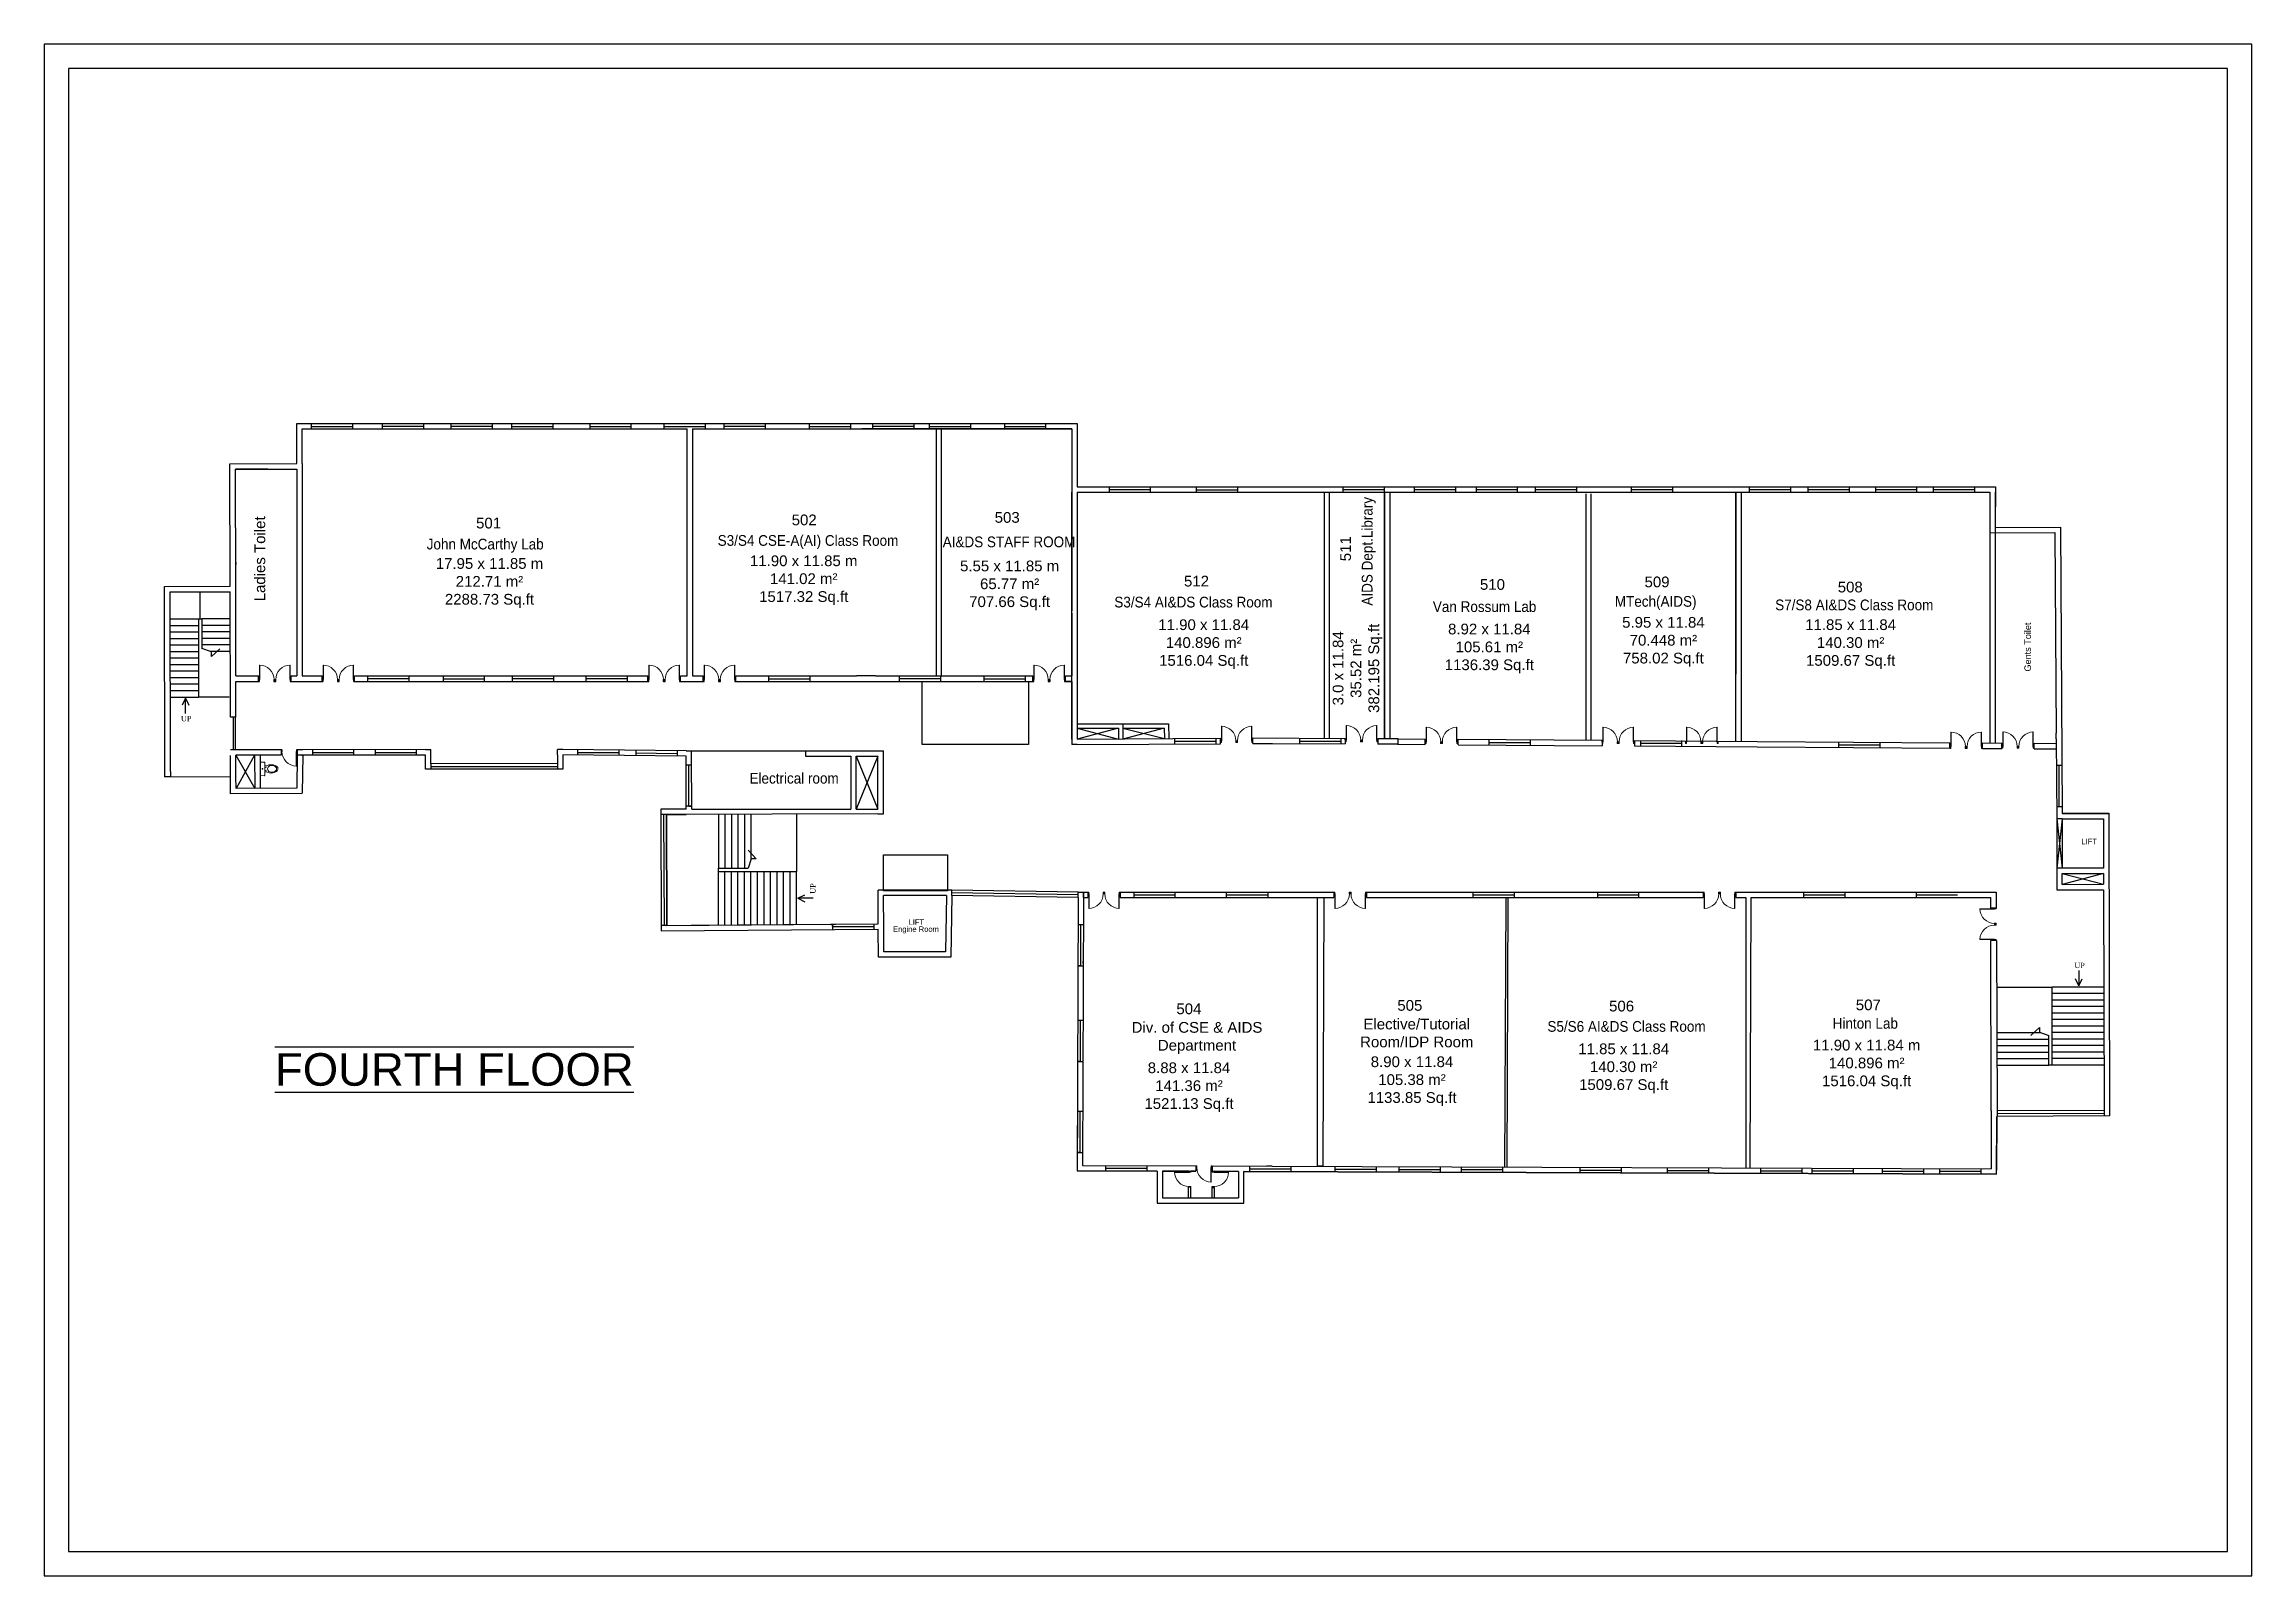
# Model space of a CAD drawing. Header units: metres. Extents: x 25 to 122, y -74 to 416.
# Drawn here: x 25.4 to 121.7, y 84.9 to 151.7 of the extents above; entities that cross this region are included whole.
import ezdxf

# ---------------------------------------------------------------- set-up
doc = ezdxf.new("R2010")
doc.units = ezdxf.units.M
doc.header["$MEASUREMENT"] = 0
doc.linetypes.add('HIDDEN', pattern=[0.375, 0.25, -0.125])
doc.layers.add('DOOR', color=10, linetype='Continuous', lineweight=15)
doc.styles.add('1MM', font='arial.ttf', dxfattribs={"height": 1000})
doc.styles.add('DUTCH', font='dutch.ttf')
doc.styles.add('ROMANT', font='arial.ttf', dxfattribs={"height": 2.5})

msp = doc.modelspace()

# ---------------------------------------------------------------- texts
at = {"linetype": 'Continuous', "ltscale": 0.1, "style": 'ROMANT', "width": 0.9}
msp.add_text('AIDS Dept.Library', height=0.46823, rotation=90, dxfattribs=at).set_placement((83.322, 127.231, 71.283))
for s, height, p in [('John McCarthy Lab', 0.46823, (42.05, 129.683, 48.656)), ('S3/S4 CSE-A(AI) Class Room', 0.46823, (54.746, 129.841, 48.656)), ('AI&DS STAFF ROOM', 0.46823, (64.566, 129.78, 38.925)), ('S3/S4 AI&DS Class Room', 0.46823, (72.055, 127.15, 48.081)), ('Van Rossum Lab', 0.46823, (85.954, 126.952, 72.641)), ('MTech(AIDS)', 0.46823, (93.894, 127.181, 72.641)), ('S7/S8 AI&DS Class Room', 0.46823, (100.891, 127.028, 48.656)), ('Electrical room', 0.46823, (56.135, 119.46)), ('S5/S6 AI&DS Class Room', 0.46823, (90.953, 108.626, 72.641)), ('Hinton Lab', 0.4682, (103.401, 108.76, 23.984))]:
    msp.add_text(s, height=height, dxfattribs=at).set_placement(p)
at = {"style": 'DUTCH', "width": 0.9}
for p in [(31.327, 122.18), (113.947, 111.406)]:
    msp.add_text('UP', height=0.2367, dxfattribs=at).set_placement(p)
msp.add_text('UP', height=0.2367, rotation=90, dxfattribs=at).set_placement((59.017, 114.651))
at = {"linetype": 'Continuous', "ltscale": 0.1, "attachment_point": 1, "rotation": 90, "style": 'ROMANT'}
for s, width, gutter_width, heights, insert, char_height in [('Ladies Toilet', 390.63284, 9.469, [-0.476], (34.533, 127.419, 0.079), 0.46823), ('511', 3.90614, 12.5, [-0.478], (81.911, 129.168), 0.4682), ('\\pxqc;{\\C0;3.0 x 11.84\\P35.52 m²\\P382.195 Sq.ft}', 6.29239, 2.341, [-2.171], (81.582, 121.347), 0.46823)]:
    msp.add_mtext_dynamic_manual_height_columns(s, width=width, gutter_width=gutter_width, heights=heights, dxfattribs=dict(at, insert=insert, char_height=char_height))
at = {"linetype": 'Continuous', "ltscale": 0.1, "attachment_point": 1, "style": 'ROMANT'}
for s, width, gutter_width, heights, insert, char_height in [('501', 3.90614, 12.5, [-0.478], (44.204, 131.068), 0.4682), ('502', 3.90614, 12.5, [-0.478], (57.976, 131.207), 0.4682), ('503', 3.90614, 12.5, [-0.478], (66.835, 131.315, 24.672), 0.4682), ('\\pxqc;{\\C0;17.95 x 11.85 m\\P212.71 m²\\P2288.73 Sq.ft}', 6.29239, 2.341, [-2.171], (41.643, 129.304), 0.46823), ('\\pxqc;{\\C0;11.90 x 11.85 m\\P141.02 m²\\P1517.32 Sq.ft}', 6.29239, 2.341, [-2.171], (55.355, 129.422), 0.46823), ('\\pxqc;{\\C0;5.55 x 11.85 m\\P65.77 m²\\P707.66 Sq.ft}', 6.29239, 2.341, [-2.171], (64.339, 129.198), 0.46823), ('512', 3.90614, 12.5, [-0.478], (75.094, 128.534), 0.4682), ('510', 3.90614, 12.5, [-0.478], (88.009, 128.389), 0.4682), ('509', 3.90614, 12.5, [-0.478], (95.191, 128.5, 24.615), 0.4682), ('508', 3.90614, 12.5, [-0.478], (103.622, 128.276), 0.4682), ('\\pxqc;{\\C0;11.90 x 11.84\\P140.896 m²\\P1516.04 Sq.ft}', 6.29239, 2.341, [-2.171], (72.809, 126.633), 0.46823), ('\\pxqc;{\\C0;8.92 x 11.84\\P105.61 m²\\P1136.39 Sq.ft}', 6.29239, 2.341, [-2.171], (85.271, 126.443), 0.46823), ('\\pxqc;{\\C0;5.95 x 11.84\\P70.448 m²\\P758.02 Sq.ft}', 6.29239, 2.341, [-2.171], (92.867, 126.735, 24.618), 0.46823), ('\\pxqc;{\\C0;11.85 x 11.84\\P140.30 m²\\P1509.67 Sq.ft}', 6.29239, 2.341, [-2.171], (101.037, 126.633), 0.46823), ('\\pxqc;LIFT ', 1.59633, 11.837, [-0.237], (113.794, 117.051), 0.23673), ('\\pxqc;Engine Room ', 2.21709, 11.837, [-0.306], (62.291, 113.225), 0.23673), ('\\pxqc;LIFT ', 1.59633, 11.837, [-0.237], (62.617, 113.533), 0.23673), ('504', 3.90614, 12.5, [-0.478], (74.763, 109.862), 0.4682), ('505', 3.90614, 12.5, [-0.478], (84.404, 110.012), 0.4682), ('506', 3.90614, 12.5, [-0.478], (93.644, 109.982), 0.4682), ('507', 3.90614, 12.5, [-0.478], (104.41, 110.035), 0.4682), ('\\pxqc;Div. of CSE & AIDS Department', 6.29239, 2.341, [-1.387], (72.516, 109.052), 0.46823), ('\\pxqc;{\\C0;Elective/Tutorial Room/IDP Room}', 6.29239, 2.341, [-1.273], (82.105, 109.198), 0.46823), ('{\\L\\OFOURTH FLOOR}', 30.38024, 11.837, [-1.989], (35.43, 107.691), 1.42038), ('\\pxqc;{\\C0;11.85 x 11.84\\P140.30 m²\\P1509.67 Sq.ft}', 6.29239, 2.341, [-2.171], (91.135, 108.116), 0.46823), ('\\pxqc;{\\C0;11.90 x 11.84 m\\P140.896 m²\\P1516.04 Sq.ft}', 6.29239, 2.341, [-2.171], (101.735, 108.278), 0.46823), ('\\pxqc;{\\C0;8.88 x 11.84\\P141.36 m²\\P1521.13 Sq.ft}', 6.29239, 2.341, [-2.171], (72.167, 107.288), 0.46823), ('\\pxqc;{\\C0;8.90 x 11.84\\P105.38 m²\\P1133.85 Sq.ft}', 6.29239, 2.341, [-2.171], (81.897, 107.551), 0.46823)]:
    msp.add_mtext_dynamic_manual_height_columns(s, width=width, gutter_width=gutter_width, heights=heights, dxfattribs=dict(at, insert=insert, char_height=char_height))
at = {"insert": (111.767, 124.353, 0.079), "char_height": 0.28408, "attachment_point": 1, "rotation": 90, "style": '1MM'}
msp.add_mtext_dynamic_manual_height_columns('Gents Toilet', width=390.63284, gutter_width=9.469, heights=[-0.294], dxfattribs=at)

# ---------------------------------------------------------------- blocks, each defined once
blk = doc.blocks.new('A$C764D24B9')
at = {"layer": 'DOOR'}
for points in [[(0, 0), (0.06, 0), (0.06, 0.11), (0, 0.11)], [(0.06, 0.11), (0.08, 0.11), (0.08, 1), (0.06, 1)], [(0.94, 0), (1, 0), (1, 0.11), (0.94, 0.11)]]:
    blk.add_lwpolyline(points, close=True, dxfattribs=at)
blk.add_arc((0.06, 0.11), 0.889, 0, 90, dxfattribs=at)
blk = doc.blocks.new('WC1')
at = {"layer": 'DOOR'}
for p, q in [((-29.3, -7.5), (-29.8, -22.7)), ((24.3, -5), (-26.8, -5))]:
    blk.add_line(p, q, dxfattribs=at)
for points in [[(26.8, -7.5), (27.3, -22.7, -0.423393), (24.7, -25.4), (-27.3, -25.4, -0.423393), (-29.8, -22.7), (-29.3, -7.5, -0.405093), (-26.8, -5), (24.3, -5, -0.405093), (26.8, -7.5, -0.407682)], [(11.5, -25.4), (11.5, -33, -0.265683), (10, -73.3, -0.649464), (-14.1, -70.9, -0.243179), (-14, -33), (-14, -25.4), (11.5, -25.4)], [(12.6, -52, 1.119632), (-15.2, -52, 17.71796)]]:
    blk.add_lwpolyline(points, format="xyb", dxfattribs=at)
blk.add_lwpolyline([(-14, -25.4), (-14, -33)], dxfattribs=at)
for centre, radius in [((-7.6, -29.2), 0.636), ((-1.3, -15.2), 1.91), ((5.1, -29.2), 0.636)]:
    blk.add_circle(centre, radius, dxfattribs=at)
blk.add_arc((-26.8, -7.5), 2.54, 90, 178.21009, dxfattribs=at)
blk.add_ellipse((-1.3, -52), major_axis=(0, -22.4), ratio=0.622298, start_param=4.712389, end_param=7.853982, dxfattribs=at)

# ---------------------------------------------------------------- linework, layer by layer
at = {"linetype": 'Continuous', "ltscale": 0.1}
for p, q in [((36.377, 135.179), (70.438, 135.179)), ((36.381, 133.429), (36.377, 135.179)), ((36.377, 134.942), (36.378, 134.942)), ((36.614, 135.179), (36.614, 135.179)), ((36.615, 134.942), (53.408, 134.942)), ((36.618, 133.43), (36.615, 134.942)), ((37.014, 135.176), (37.014, 134.939)), ((37.014, 135.057), (38.813, 135.057)), ((38.813, 135.176), (38.813, 134.939)), ((40.106, 135.186), (40.106, 134.949)), ((40.106, 135.067), (41.905, 135.067)), ((41.905, 135.186), (41.905, 134.949)), ((43.107, 135.178), (43.107, 134.942)), ((43.107, 135.06), (44.907, 135.06)), ((44.907, 135.178), (44.907, 134.942)), ((45.757, 135.174), (45.757, 134.937)), ((45.757, 135.056), (47.556, 135.056)), ((47.556, 135.174), (47.556, 134.937)), ((49.163, 135.166), (49.163, 134.929)), ((49.163, 135.047), (50.962, 135.047)), ((50.962, 135.166), (50.962, 134.929)), ((52.398, 135.17), (52.398, 134.933)), ((52.398, 135.051), (54.198, 135.051)), ((53.41, 124.16, 49.344), (53.408, 134.942)), ((53.645, 134.942), (53.645, 124.16, 49.344)), ((53.645, 134.942), (61.923, 134.942, 0)), ((54.198, 135.17), (54.198, 134.933)), ((55.014, 135.188), (55.014, 134.951)), ((55.014, 135.069), (56.814, 135.069)), ((56.814, 135.188), (56.814, 134.951)), ((58.744, 135.17), (58.744, 134.933)), ((58.744, 135.051), (60.543, 135.051)), ((60.543, 135.17), (60.543, 134.933)), ((70.201, 134.942, 0), (61.044, 134.942, 0)), ((61.505, 135.183), (61.505, 134.946)), ((61.505, 135.064), (63.304, 135.064)), ((61.923, 134.942, 0), (62.16, 134.942, 0)), ((62.16, 134.942, 0), (70.201, 134.942, 0)), ((63.304, 135.183), (63.304, 134.946)), ((63.974, 135.173), (63.974, 134.937)), ((63.974, 135.055), (65.773, 135.055)), ((64.274, 134.942, 0), (64.274, 124.16, 49.344)), ((64.51, 124.16, 49.344), (64.51, 134.942, 0)), ((65.773, 135.173), (65.773, 134.937)), ((67.258, 135.165), (67.258, 134.928)), ((67.258, 135.046), (69.057, 135.046)), ((69.057, 135.165), (69.057, 134.928)), ((70.201, 134.943), (70.201, 132.421)), ((70.201, 134.943), (70.201, 127, 36.344)), ((70.438, 135.179), (70.438, 132.421)), ((33.466, 133.423), (36.381, 133.429)), ((33.477, 128.074), (33.466, 133.423)), ((33.703, 133.187), (36.382, 133.193)), ((33.714, 128.074), (33.703, 133.187)), ((35.111, 133.187), (33.703, 133.187)), ((35.111, 133.187), (33.703, 133.187)), ((36.381, 133.193, 1.229), (36.381, 124.16, 48.115)), ((36.618, 133.429), (36.618, 124.16, 48.115)), ((70.201, 132.421), (70.201, 127, 31.474)), ((70.203, 121.402, 49.344), (70.201, 132.184)), ((70.438, 132.421), (110.499, 132.422)), ((70.438, 132.184), (110.262, 132.185)), ((70.438, 132.184), (70.438, 121.401, 49.344)), ((70.438, 132.184), (70.438, 121.402, 49.344)), ((71.822, 132.416), (71.822, 132.179)), ((71.822, 132.297), (73.621, 132.297)), ((73.621, 132.416), (73.621, 132.179)), ((75.623, 132.402), (75.623, 132.165)), ((75.623, 132.283), (77.422, 132.283)), ((77.422, 132.402), (77.422, 132.165)), ((81.208, 132.184, 0), (81.209, 121.437, 49.182)), ((81.445, 121.435, 49.189), (81.445, 132.184, 0)), ((82.032, 132.422), (82.032, 132.185)), ((82.032, 132.303), (83.831, 132.303)), ((83.831, 132.422), (83.831, 132.185)), ((83.85, 121.414, 49.285), (83.85, 132.184, 0)), ((83.85, 132.184, 0), (83.85, 121.414, 49.285)), ((84.086, 121.414, 49.285), (84.086, 132.184, 0)), ((85.144, 132.422), (85.144, 132.185)), ((85.144, 132.303), (86.943, 132.303)), ((86.943, 132.422), (86.943, 132.185)), ((87.468, 132.184), (95.746, 132.184)), ((87.84, 132.422), (87.84, 132.185)), ((87.84, 132.303), (89.639, 132.303)), ((89.639, 132.422), (89.639, 132.185)), ((90.417, 132.422), (90.417, 132.185)), ((90.417, 132.303), (92.216, 132.303)), ((92.216, 132.422), (92.216, 132.185)), ((92.63, 132.115, 0.001), (92.63, 121.357, 49.228)), ((92.867, 121.356, 49.236), (92.867, 132.115, 0)), ((92.867, 121.356, 49.236), (92.867, 132.115, 0.001)), ((94.611, 132.422), (94.611, 132.185)), ((94.611, 132.303), (96.41, 132.303)), ((96.41, 132.422), (96.41, 132.185)), ((99.173, 121.312, 20.133), (99.171, 132.185, -29.625)), ((99.171, 132.185, -29.625), (99.171, 124.243, 6.719)), ((99.408, 132.185, -29.625), (99.408, 121.31, 20.14)), ((99.758, 132.422), (99.758, 132.185)), ((99.758, 132.303), (101.557, 132.303)), ((101.557, 132.422), (101.557, 132.185)), ((102.317, 132.422), (102.317, 132.185)), ((102.317, 132.304), (104.117, 132.304)), ((104.117, 132.422), (104.117, 132.185)), ((105.264, 132.422), (105.264, 132.185)), ((105.264, 132.304), (107.063, 132.304)), ((107.063, 132.422), (107.063, 132.185)), ((107.789, 132.422), (107.789, 132.185)), ((107.789, 132.304), (109.588, 132.304)), ((109.588, 132.422), (109.588, 132.185)), ((110.262, 132.185), (110.262, 121.402, 49.344)), ((110.499, 132.185), (110.499, 132.185)), ((110.499, 121.402, 49.344), (110.499, 132.185, 0)), ((110.257, 130.416), (110.257, 121.244)), ((110.493, 130.416), (110.493, 121.242)), ((33.715, 129.115), (33.715, 129.02)), ((30.612, 128.067), (33.477, 128.074)), ((30.63, 119.759), (30.612, 128.067)), ((30.849, 127.831), (33.478, 127.837)), ((30.866, 119.996), (30.849, 127.831)), ((33.477, 128.074), (33.477, 128.074)), ((33.487, 122.358, 67.947), (33.478, 127.837, 2.814)), ((33.721, 124.16, 46.534), (33.714, 128.074)), ((70.201, 126.906, 47.969), (70.201, 127, 36.344)), ((70.201, 126.906, 32.024), (70.201, 124.16, 47.969)), ((70.201, 126.906, 36.777), (70.201, 124.16, 49.344)), ((33.721, 124.16, 49.344), (34.714, 124.16, 49.344)), ((33.721, 124.16, 46.534), (34.431, 124.16, 46.534)), ((33.721, 123.923, 49.344), (34.754, 123.923, 49.344)), ((33.726, 122.358, 75.21), (33.726, 123.923, 49.344)), ((34.714, 123.923), (34.714, 124.16, 49.344)), ((35.385, 123.923, 49.344), (35.464, 123.923, 49.344)), ((36.095, 123.923, 49.344), (37.523, 123.923, 49.344)), ((36.135, 124.16, 49.344), (36.381, 124.16, 49.344)), ((36.135, 123.923), (36.135, 124.16, 49.344)), ((36.618, 124.16, 49.344), (37.484, 124.16, 49.344)), ((37.484, 123.923, 49.344), (37.484, 124.16, 49.344)), ((38.155, 123.923, 49.344), (38.233, 123.923, 49.344)), ((38.155, 123.923, 49.344), (38.233, 123.923, 49.344)), ((38.865, 123.923, 49.344), (51.745, 123.923, 49.344)), ((38.904, 123.923, 49.344), (38.904, 124.16, 49.344)), ((38.904, 124.16, 49.344), (51.705, 124.16, 49.344)), ((39.472, 124.163), (39.472, 123.927)), ((39.472, 124.045), (41.271, 124.045)), ((41.271, 124.163), (41.271, 123.927)), ((42.764, 124.152), (42.764, 123.916)), ((42.764, 124.034), (44.563, 124.034)), ((44.563, 124.152), (44.563, 123.916)), ((45.785, 124.16), (45.785, 123.923)), ((45.785, 124.042), (47.584, 124.042)), ((47.584, 124.16), (47.584, 123.923)), ((48.994, 124.16), (48.994, 123.923)), ((48.994, 124.042), (50.793, 124.042)), ((50.793, 124.16), (50.793, 123.923)), ((51.705, 123.923, 49.344), (51.705, 124.16, 49.344)), ((52.376, 123.923, 49.344), (52.455, 123.923, 49.344)), ((52.376, 123.923, 49.344), (52.455, 123.923, 49.344)), ((53.086, 123.923, 49.344), (54.155, 123.923, 49.344)), ((53.125, 123.923, 49.344), (53.125, 124.16, 49.344)), ((53.125, 124.16, 49.344), (53.41, 124.16, 49.344)), ((53.645, 124.16, 49.344), (54.116, 124.16, 49.344)), ((54.116, 123.923, 49.344), (54.116, 124.16, 49.344)), ((54.786, 123.923, 49.344), (54.865, 123.923, 49.344)), ((55.496, 123.923, 49.344), (59.427, 123.923, 49.344)), ((55.536, 124.16, 49.344), (59.387, 124.16, 49.344)), ((55.536, 123.923, 49.344), (55.536, 124.16, 49.344)), ((56.969, 124.16), (56.969, 123.923)), ((56.969, 124.041), (58.768, 124.041)), ((58.768, 124.16), (58.768, 123.923)), ((59.387, 124.16, 49.344), (60.807, 124.16, 49.344)), ((59.427, 123.923, 49.344), (60.807, 123.923, 49.344)), ((61.639, 124.16, 49.344), (60.807, 124.16, 49.344)), ((60.807, 123.923, 49.344), (61.599, 123.923, 49.344)), ((61.599, 123.923, 49.344), (68.536, 123.923, 49.344)), ((61.639, 124.16, 49.344), (61.923, 124.16, 49.344)), ((61.923, 124.16, 49.344), (62.279, 124.16, 49.344)), ((62.16, 124.16, 49.344), (65.467, 124.16, 49.344)), ((62.669, 124.169), (62.669, 123.932)), ((62.669, 124.05), (64.468, 124.05)), ((64.468, 124.169), (64.468, 123.932)), ((65.467, 124.16, 49.344), (65.561, 124.16, 49.344)), ((65.561, 124.16, 49.344), (68.497, 124.16, 49.344)), ((66.359, 124.16), (66.359, 123.923)), ((66.359, 124.041), (68.158, 124.041)), ((68.158, 124.16), (68.158, 123.923)), ((68.497, 123.923, 47.969), (68.497, 124.16, 49.344)), ((69.167, 123.923, 49.344), (69.246, 123.923, 49.344)), ((69.878, 123.923, 49.344), (70.201, 123.923, 49.344)), ((69.917, 124.16, 49.344), (70.201, 124.16, 49.344)), ((69.917, 123.923, 47.969), (69.917, 124.16, 49.344)), ((70.201, 123.923, 47.969), (69.917, 123.923, 47.969)), ((70.201, 123.923, 47.969), (70.201, 121.165, 47.969)), ((31.525, 123.191), (31.374, 122.883)), ((31.525, 122.514), (31.525, 123.191)), ((31.525, 123.191), (31.677, 122.883)), ((33.726, 122.358, 98.687), (33.487, 122.358, 98.687)), ((33.607, 122.358, 98.687), (33.607, 120.938, 98.687)), ((33.701, 120.938, 98.687), (33.701, 122.358, 98.687)), ((70.438, 121.875, 49.344), (72.241, 121.879, 49.344)), ((72.241, 121.879, 49.344), (70.438, 121.401, 49.344)), ((70.438, 121.875, 49.344), (72.241, 121.879, 49.344)), ((72.241, 121.879, 49.344), (70.438, 121.401, 49.344)), ((70.438, 121.875, 49.344), (72.243, 121.406, 49.344)), ((70.438, 121.875, 49.344), (72.243, 121.406, 49.344)), ((70.438, 121.401, 49.344), (76.682, 121.439, 42.13)), ((72.241, 121.879, 49.344), (72.243, 121.406, 49.344)), ((74.236, 121.884, 49.344), (72.432, 121.406, 49.344)), ((72.432, 121.88, 49.344), (74.236, 121.884, 49.344)), ((72.432, 121.88, 49.344), (74.237, 121.424, 49.344)), ((74.677, 121.427, 44.446), (74.677, 121.19, 44.446)), ((76.479, 121.438), (76.479, 121.201)), ((76.682, 121.202, -0.05), (76.682, 121.439, 1.325)), ((78.102, 121.459, 40.49), (82.134, 121.431, 35.832)), ((78.102, 121.211), (78.102, 121.459, 1.153)), ((80.134, 121.438, 9.55), (80.134, 121.201, 9.55)), ((81.933, 121.432, 9.55), (81.933, 121.201, 9.55)), ((82.134, 121.365), (82.134, 121.431)), ((82.134, 121.431), (82.134, 121.194)), ((83.554, 121.365), (83.554, 121.414)), ((83.554, 121.414), (83.554, 121.178)), ((84.447, 121.414, 33.16), (83.554, 121.414, 33.16)), ((84.447, 121.414, 33.16), (85.621, 121.406, 0.675)), ((84.447, 121.178), (84.447, 121.414, 1.375)), ((85.621, 121.169, -0.699), (85.621, 121.406, 0.675)), ((87.052, 121.396, 30.15), (93.335, 121.352, 22.891)), ((87.052, 121.159), (87.052, 121.396, 1.375)), ((113.153, 121.422), (113.152, 121.659)), ((33.726, 120.938, 98.687), (33.489, 120.938, 98.687)), ((33.491, 119.772, 98.687), (33.49, 120.694, 87.728)), ((35.734, 120.938, 98.687), (33.726, 120.938, 98.687)), ((35.694, 120.699, 83.168), (33.727, 120.695, 50.869)), ((33.728, 119.773, 98.687), (33.727, 120.695, 50.869)), ((33.727, 120.695, 50.869), (34.548, 119.25, 98.687)), ((34.541, 120.697), (33.731, 119.246, 98.687)), ((34.541, 120.697), (34.548, 119.25, 98.687)), ((34.778, 120.697), (34.785, 119.251, 98.687)), ((35.694, 120.938, 98.711), (35.694, 120.699, 98.711)), ((36.639, 120.938, 98.687), (36.365, 120.938, 98.687)), ((36.403, 120.705, 98.687), (36.378, 119.259, 98.687)), ((36.64, 120.701, 98.687), (36.403, 120.7, 94.801)), ((36.405, 120.705, 98.711), (36.405, 120.938, 98.711)), ((36.64, 120.701, 98.687), (36.611, 119.043, 98.687)), ((36.633, 120.679, 98.687), (36.64, 120.701, 98.687)), ((41.996, 120.943, 98.687), (36.639, 120.938, 98.687)), ((41.996, 120.706, 98.687), (36.64, 120.701, 98.687)), ((37.062, 120.938), (37.062, 120.701)), ((37.062, 120.82), (38.861, 120.82)), ((38.861, 120.938), (38.861, 120.701)), ((39.798, 120.941), (39.798, 120.704)), ((39.798, 120.822), (41.597, 120.822)), ((41.597, 120.941), (41.597, 120.704)), ((41.996, 120.943, 98.687), (42.233, 120.943, 98.687)), ((41.997, 120.091, 98.687), (41.996, 120.706, 98.687)), ((42.233, 120.707, 98.687), (42.233, 120.943, 98.687)), ((42.233, 120.328, 98.687), (42.233, 120.707, 98.687)), ((47.997, 120.949, 98.687), (47.758, 120.949, 98.687)), ((47.758, 120.712, 98.687), (47.758, 120.949, 98.687)), ((47.758, 120.712, 98.687), (47.758, 120.334, 98.687)), ((53.369, 120.654, 98.687), (47.995, 120.713, 98.687)), ((47.995, 120.713, 98.687), (47.995, 120.097, 98.687)), ((53.372, 120.891, 98.687), (47.997, 120.949, 98.687)), ((48.636, 120.942), (48.636, 120.706)), ((48.636, 120.824), (50.435, 120.824)), ((50.435, 120.942), (50.435, 120.706)), ((51.179, 120.92, 98.687), (51.179, 120.683, 98.687)), ((51.179, 120.802, 98.687), (52.978, 120.777, 98.687)), ((52.978, 120.895, 98.687), (52.979, 120.659, 98.687)), ((53.377, 118.346, 98.687), (53.369, 120.654, 98.687)), ((53.372, 120.891, 98.687), (61.976, 120.891)), ((53.606, 120.655, 98.687), (53.606, 120.891, 98.687)), ((53.613, 118.347, 98.687), (53.606, 120.655, 98.687)), ((58.577, 120.891, 98.687), (58.577, 120.655, 98.687)), ((58.577, 120.655, 98.687), (60.555, 120.655, 98.687)), ((60.555, 120.655, 98.687), (60.555, 118.347, 98.687)), ((60.792, 120.655, 98.687), (61.739, 120.655, 98.687)), ((60.792, 118.347, -1.212), (60.792, 120.655, 98.687)), ((60.792, 120.655, 98.687), (61.739, 118.347, -1.212)), ((61.739, 120.655, 98.687), (60.792, 118.347, -1.212)), ((61.739, 118.347, -1.212), (61.739, 120.655, 98.687)), ((61.976, 118.375), (61.976, 120.891)), ((70.439, 121.165, 49.344), (70.201, 121.165, 49.344)), ((70.439, 121.165, 49.344), (76.682, 121.202, 42.129)), ((74.68, 121.319), (76.479, 121.319)), ((78.102, 121.211, 40.488), (78.951, 121.216, 39.507)), ((78.951, 121.216, 39.507), (82.134, 121.194, 35.83)), ((80.134, 121.319, 9.55), (81.933, 121.319, 9.55)), ((84.447, 121.178, 0), (83.554, 121.178, 0)), ((84.407, 121.178, 33.204), (85.621, 121.169, 31.801)), ((87.052, 121.159, 30.148), (93.335, 121.116, 22.889)), ((88.4, 121.38), (88.4, 121.143)), ((88.4, 121.261), (90.2, 121.261)), ((90.2, 121.38), (90.2, 121.143)), ((93.335, 121.29), (93.335, 121.352)), ((93.335, 121.352), (93.335, 121.116)), ((94.756, 121.342, 21.25), (100.11, 121.305, 15.064)), ((94.756, 121.211), (94.756, 121.342)), ((94.756, 121.342), (94.756, 121.106)), ((94.756, 121.106, 21.248), (100.11, 121.068, 15.062)), ((95.011, 121.341, 20.955), (95.011, 121.104, 20.955)), ((95.011, 121.222, 20.955), (96.81, 121.222, 20.955)), ((96.81, 121.341, 20.955), (96.81, 121.104, 20.955)), ((100.11, 121.305, 15.064), (108.518, 121.246, 5.351)), ((100.11, 121.068, 15.062), (108.518, 121.01, 5.349)), ((103.654, 121.268), (103.654, 121.031)), ((103.654, 121.149), (105.453, 121.149)), ((105.453, 121.268), (105.453, 121.031)), ((108.518, 121), (108.518, 121.246, 1.432)), ((109.938, 121.236, 3.71), (110.777, 121.23, 2.741)), ((109.938, 121), (109.938, 121.236, 1.375)), ((109.938, 121, 3.708), (110.777, 120.994, 2.739)), ((110.777, 120.994, -48.91), (110.777, 121.23, 0.435)), ((112.197, 121.221, 1.1), (113.149, 121.214)), ((112.197, 120.984, -50.978), (112.197, 121.221, -1.633)), ((112.197, 120.984, 1.098), (113.148, 120.977)), ((30.63, 119.759), (33.491, 119.772, 98.687)), ((30.867, 119.759, 98.687), (30.63, 119.759, 98.687)), ((30.866, 119.996, 98.687), (30.867, 119.759, 98.687)), ((33.495, 119.008, 98.687), (33.491, 119.772, 98.687)), ((33.731, 119.246, 98.687), (33.728, 119.773, 98.687)), ((47.995, 120.097, 98.687), (41.997, 120.091, 98.687)), ((47.758, 120.334, 98.687), (42.233, 120.328, 98.687)), ((42.233, 120.328, 98.687), (42.234, 120.091, 98.687)), ((42.234, 120.21, 98.687), (47.758, 120.21, 98.687)), ((47.758, 120.334, 98.687), (47.758, 120.097, 98.687)), ((53.377, 120.277), (53.614, 120.277)), ((53.495, 118.478), (53.495, 120.277)), ((113.172, 120.266), (113.409, 120.266)), ((113.29, 118.467), (113.29, 120.266)), ((36.615, 119.023, 98.687), (33.495, 119.008, 98.687)), ((36.378, 119.259, 98.687), (33.731, 119.246, 98.687)), ((52.507, 118.106), (52.27, 118.106)), ((52.389, 118.106), (52.405, 113.272)), ((52.507, 118.106, 98.687), (53.378, 118.109, 98.687)), ((52.523, 113.272, 98.687), (52.507, 118.106, 98.687)), ((53.613, 118.478, 98.687), (53.376, 118.478, 98.687)), ((53.495, 118.478), (53.613, 118.478, 98.687)), ((53.613, 118.347, 98.687), (60.555, 118.347, 98.687)), ((60.792, 118.347, 98.687), (61.739, 118.347, 98.687)), ((61.74, 118.137), (61.977, 118.138)), ((113.172, 118.467), (113.409, 118.467)), ((113.174, 117.92), (113.174, 114.822)), ((113.411, 117.92), (113.174, 117.92)), ((113.411, 117.92), (113.174, 115.768)), ((113.174, 117.92), (113.416, 115.769)), ((113.411, 117.92), (113.416, 115.769)), ((113.416, 115.769), (113.174, 115.768)), ((115.222, 115.774), (113.416, 115.769)), ((61.988, 114.804), (61.751, 114.803)), ((64.969, 114.814, 98.687), (61.988, 114.804)), ((64.965, 114.577, 98.687), (64.969, 114.814, 98.687)), ((70.473, 114.603), (64.967, 114.696, 98.687)), ((70.477, 114.721), (64.969, 114.814, 98.687)), ((70.473, 114.484), (70.473, 114.722)), ((70.477, 114.721), (70.71, 114.721)), ((70.71, 114.483), (70.71, 114.721)), ((70.71, 114.721), (70.934, 114.721)), ((70.71, 114.721), (70.71, 114.484)), ((70.894, 114.721), (70.894, 114.484)), ((71.565, 114.721), (71.644, 114.721)), ((72.275, 114.721), (78.753, 114.721)), ((72.314, 114.721), (72.314, 114.484)), ((72.907, 114.721), (72.907, 114.484)), ((74.706, 114.484), (74.706, 114.721)), ((76.954, 114.484), (76.954, 114.721)), ((78.753, 114.721), (81.676, 114.721)), ((78.753, 114.721), (78.753, 114.484)), ((81.637, 114.721), (81.637, 114.484)), ((82.308, 114.721), (82.387, 114.721)), ((83.018, 114.721), (97.792, 114.721)), ((83.057, 114.721), (83.057, 114.484)), ((87.695, 114.721), (87.695, 114.484)), ((89.495, 114.721), (89.495, 114.484)), ((93.132, 114.721), (93.132, 114.484)), ((94.931, 114.721), (94.931, 114.484)), ((97.753, 114.721), (97.753, 114.484)), ((98.424, 114.721), (98.503, 114.721)), ((99.134, 114.721), (110.536, 114.721)), ((99.173, 114.721), (99.173, 114.484)), ((102.126, 114.723), (102.126, 114.486)), ((103.925, 114.723), (103.925, 114.486)), ((107.05, 114.718), (107.05, 114.481)), ((110.536, 114.721), (110.539, 114.029)), ((113.174, 114.822), (115.224, 114.827)), ((113.418, 115.533), (115.222, 115.537)), ((115.222, 115.537), (113.418, 115.059)), ((113.418, 115.059), (113.418, 115.533)), ((113.418, 115.533), (115.223, 115.063)), ((113.418, 115.059), (115.223, 115.063)), ((58.24, 114.457), (58.547, 114.608)), ((58.917, 114.457), (58.24, 114.457)), ((58.24, 114.457), (58.547, 114.305)), ((64.728, 114.582, 98.687), (61.989, 114.572)), ((64.728, 114.582, 98.687), (64.683, 112.118, 8.504)), ((64.965, 114.577, 98.687), (64.915, 111.881)), ((70.473, 114.484), (64.965, 114.577, 98.687)), ((70.473, 114.484), (70.432, 102.559)), ((70.71, 114.483), (70.67, 102.795)), ((70.71, 114.484), (70.894, 114.484)), ((72.314, 114.484), (78.989, 114.484)), ((72.907, 114.603), (74.706, 114.603)), ((76.954, 114.603), (78.753, 114.603)), ((78.989, 114.484), (81.637, 114.484)), ((78.989, 114.484), (78.989, 114.484)), ((80.915, 102.755), (80.915, 114.484)), ((81.196, 114.484, 0), (81.151, 102.755)), ((83.057, 114.484), (97.753, 114.484)), ((87.695, 114.603), (89.495, 114.603)), ((89.131, 114.485), (89.086, 102.72, 0)), ((89.225, 114.484), (89.181, 102.72, 0)), ((93.132, 114.603), (94.931, 114.603)), ((99.173, 114.484), (99.605, 114.484)), ((99.605, 114.484), (99.605, 102.685)), ((99.802, 102.684), (99.847, 114.484)), ((99.847, 114.484), (110.301, 114.484)), ((102.126, 114.604), (103.925, 114.604)), ((107.05, 114.599), (108.849, 114.599)), ((110.539, 114.029), (110.3, 114.029)), ((110.302, 114.029), (110.301, 114.484)), ((52.523, 113.272), (52.286, 113.271)), ((52.523, 113.272, 98.687), (61.756, 113.337)), ((53.583, 113.28), (61.685, 113.336, 0.758)), ((59.764, 113.217, 2.065), (59.763, 113.323)), ((59.763, 113.323), (59.763, 113.086)), ((59.764, 113.217, 2.065), (61.563, 113.217, 2.065)), ((61.563, 113.335, 2.065), (61.563, 113.099, 2.065)), ((61.759, 111.881), (61.756, 113.1)), ((61.995, 112.118), (61.993, 113.337)), ((70.469, 113.311), (70.706, 113.311)), ((70.587, 111.512), (70.587, 113.311)), ((64.915, 111.881), (61.759, 111.881)), ((64.683, 112.118), (61.995, 112.118)), ((110.321, 105.168), (110.305, 112.609)), ((110.545, 112.609), (110.305, 112.609)), ((110.545, 112.609), (110.579, 105.17)), ((70.587, 111.512), (70.468, 111.512, 98.687)), ((70.468, 111.512, 98.687), (70.705, 111.512, 98.687)), ((70.7, 111.61), (70.7, 111.704)), ((114.142, 110.629), (113.99, 110.936)), ((114.142, 111.306), (114.142, 110.629)), ((114.142, 110.629), (114.293, 110.936)), ((70.455, 109.131), (70.692, 109.131)), ((70.573, 107.332), (70.573, 109.131)), ((70.573, 107.332), (70.454, 107.332, 98.687)), ((70.454, 107.332, 98.687), (70.691, 107.332, 98.687)), ((70.442, 105.414), (70.431, 102.559)), ((70.441, 105.161), (70.678, 105.161)), ((70.56, 103.362), (70.56, 105.161)), ((110.579, 105.17), (110.58, 104.933)), ((110.579, 105.051), (115.247, 105.072)), ((115.247, 105.19), (115.248, 104.954)), ((110.549, 102.407), (110.557, 104.933)), ((70.56, 103.362), (70.44, 103.361, 98.687)), ((70.44, 103.361, 98.687), (70.677, 103.362, 98.687)), ((70.431, 102.559), (73.924, 102.546)), ((70.432, 102.796), (70.433, 102.796)), ((73.924, 102.546), (70.432, 102.559)), ((70.67, 102.795), (75.617, 102.776)), ((71.666, 102.784), (71.666, 102.547)), ((71.666, 102.666), (73.466, 102.666)), ((73.466, 102.784), (73.466, 102.547)), ((73.924, 102.546), (73.924, 101.14)), ((75.313, 102.54), (74.161, 102.545)), ((74.161, 102.545), (75.313, 102.54)), ((74.161, 102.545), (74.161, 101.377)), ((75.617, 102.539), (75.392, 102.54)), ((75.392, 102.54), (75.617, 102.539)), ((75.617, 102.777), (75.617, 102.539)), ((76.327, 102.777), (76.327, 102.537)), ((76.327, 102.773), (78.707, 102.764)), ((77.475, 102.532), (76.406, 102.536)), ((76.406, 102.536), (77.475, 102.532)), ((77.475, 102.532), (77.475, 101.37)), ((110.549, 102.407), (77.712, 102.531)), ((77.712, 102.531), (110.549, 102.407)), ((77.712, 101.14), (77.712, 102.531)), ((77.959, 102.76), (77.959, 102.524)), ((77.959, 102.642), (79.758, 102.642)), ((78.944, 102.763), (78.707, 102.764)), ((78.944, 102.763), (110.313, 102.644)), ((79.758, 102.76), (79.758, 102.524)), ((81.151, 102.755), (80.915, 102.755)), ((81.681, 102.746), (81.681, 102.509)), ((81.681, 102.628), (83.48, 102.628)), ((83.48, 102.746), (83.48, 102.509)), ((84.47, 102.736), (84.47, 102.499)), ((84.47, 102.617), (86.27, 102.617)), ((86.27, 102.736), (86.27, 102.499)), ((87.192, 102.725), (87.192, 102.488)), ((87.192, 102.607), (88.991, 102.607)), ((88.991, 102.725), (88.991, 102.488)), ((92.368, 102.706), (92.368, 102.469)), ((92.368, 102.587), (94.167, 102.587)), ((94.167, 102.706), (94.167, 102.469)), ((96.176, 102.691), (96.176, 102.454)), ((96.176, 102.573), (97.975, 102.573)), ((97.975, 102.691), (97.975, 102.454)), ((100.253, 102.676), (100.253, 102.439)), ((100.253, 102.557), (102.052, 102.557)), ((102.052, 102.676), (102.052, 102.439)), ((102.488, 102.667), (102.488, 102.43)), ((102.488, 102.549), (104.287, 102.549)), ((104.287, 102.667), (104.287, 102.43)), ((105.561, 102.655), (105.561, 102.419)), ((105.561, 102.537), (107.36, 102.537)), ((107.36, 102.655), (107.36, 102.419)), ((108.065, 102.655), (108.065, 102.419)), ((108.065, 102.537), (109.864, 102.537)), ((109.864, 102.655), (109.864, 102.419)), ((110.55, 102.643), (110.55, 102.643)), ((74.161, 101.377), (77.475, 101.377)), ((75.297, 101.374), (75.297, 101.835)), ((75.392, 101.835), (75.297, 101.835)), ((75.392, 101.377), (75.392, 101.874)), ((76.327, 101.377), (76.327, 101.87)), ((76.327, 101.83), (76.422, 101.83)), ((76.422, 101.374), (76.422, 101.83)), ((73.924, 101.14), (77.712, 101.14))]:
    msp.add_line(p, q, dxfattribs=at)
at = {"linetype": 'HIDDEN', "ltscale": 950}
for p, q in [((32.163, 126.65), (32.163, 127.834)), ((32.652, 125.216), (32.242, 125.359)), ((33.03, 125.349), (32.652, 125.006)), ((32.652, 125.006), (32.652, 125.23)), ((56.214, 116.174), (56.071, 115.764)), ((56.081, 116.552), (56.424, 116.174)), ((56.424, 116.174), (56.2, 116.174)), ((112.046, 108.47), (112.424, 108.813)), ((112.424, 108.813), (112.424, 108.589)), ((112.424, 108.603), (112.834, 108.46))]:
    msp.add_line(p, q, dxfattribs=at)
at = {"linetype": 'Continuous', "ltscale": 0.1}
for points in [[(25.357, 84.872), (121.69, 84.872), (121.69, 151.744), (25.357, 151.744)], [(26.418, 85.933), (120.63, 85.933), (120.63, 150.684), (26.418, 150.684)]]:
    msp.add_lwpolyline(points, close=True, dxfattribs=at)
for points in [[(110.262, 132.185), (110.257, 130.407), (113.099, 130.416), (113.152, 121.659)], [(110.263, 132.422), (110.263, 132.422)], [(110.499, 132.422), (110.494, 130.644), (113.334, 130.654), (113.409, 118.157), (115.452, 118.162), (115.484, 104.955), (110.557, 104.933), (110.549, 102.587)], [(32.099, 126.65), (32.099, 123.241)], [(32.242, 126.65), (32.242, 125.359)], [(30.855, 124.946), (32.099, 124.946)], [(30.856, 124.662), (32.099, 124.662)], [(30.856, 124.378), (32.099, 124.378)], [(30.857, 124.094), (32.099, 124.094)], [(30.858, 123.81), (32.099, 123.81)], [(30.858, 123.525), (32.099, 123.525)], [(30.859, 123.241), (32.099, 123.241)], [(33.425, 123.241), (32.099, 123.241)], [(113.153, 121.422), (113.174, 117.92)], [(53.377, 118.346), (52.269, 118.342), (52.287, 113.034), (61.756, 113.1)], [(61.74, 118.137), (52.507, 118.106), (52.523, 113.272), (61.756, 113.337), (61.751, 114.803)], [(58.189, 118.125), (58.189, 115.622)], [(61.977, 118.138), (61.976, 118.375)], [(113.409, 118.168), (115.452, 118.173), (115.484, 104.955), (110.557, 104.933)], [(113.411, 117.92), (115.216, 117.924), (115.221, 115.774)], [(54.78, 115.764), (56.071, 115.764)], [(54.78, 115.622), (58.189, 115.622)], [(56.484, 113.3), (56.484, 115.622)], [(56.768, 113.302), (56.768, 115.622)], [(57.052, 113.304), (57.052, 115.622)], [(57.337, 113.306), (57.337, 115.622)], [(57.621, 113.308), (57.621, 115.622)], [(57.905, 113.31), (57.905, 115.622)], [(58.189, 113.312), (58.189, 115.622)], [(115.224, 114.827), (115.247, 105.19), (110.579, 105.17)], [(115.222, 115.537), (115.223, 115.063)], [(61.993, 113.102), (61.993, 113.102), (61.989, 114.572)], [(110.554, 110.578), (112.977, 110.578)], [(112.977, 107.169), (112.977, 110.578)], [(115.234, 110.578), (112.977, 110.578)], [(115.234, 110.294), (112.977, 110.294)], [(115.235, 110.01), (112.977, 110.01)], [(115.236, 109.726), (112.977, 109.726)], [(115.237, 109.442), (112.977, 109.442)], [(115.237, 109.158), (112.977, 109.158)], [(115.238, 108.874), (112.977, 108.874)], [(112.834, 107.169), (112.834, 108.46)], [(110.321, 105.168), (110.313, 102.644)]]:
    msp.add_lwpolyline(points, dxfattribs=at)
at = {"linetype": 'HIDDEN', "ltscale": 950}
for points in [[(30.851, 126.65), (32.242, 126.65)], [(30.852, 126.366), (32.099, 126.366)], [(33.48, 126.65), (32.242, 126.65)], [(33.48, 126.366), (32.242, 126.366)], [(30.853, 126.082), (32.099, 126.082)], [(30.853, 125.798), (32.099, 125.798)], [(30.854, 125.514), (32.099, 125.514)], [(33.481, 126.082), (32.242, 126.082)], [(33.481, 125.798), (32.242, 125.798)], [(33.482, 125.514), (32.242, 125.514)], [(30.854, 125.23), (32.099, 125.23)], [(33.482, 125.23), (32.612, 125.23)], [(54.78, 118.114), (54.78, 115.764)], [(55.064, 118.115), (55.064, 115.764)], [(55.348, 118.116), (55.348, 115.764)], [(55.632, 118.117), (55.632, 115.764)], [(55.916, 118.118), (55.916, 115.764)], [(56.2, 118.119), (56.2, 116.134)], [(54.78, 113.288), (54.78, 115.764)], [(55.064, 113.29), (55.064, 115.622)], [(55.348, 113.292), (55.348, 115.622)], [(55.632, 113.294), (55.632, 115.622)], [(55.916, 113.296), (55.916, 115.622)], [(56.2, 113.298), (56.2, 115.622)], [(110.563, 108.589), (112.464, 108.589)], [(110.565, 108.305), (112.834, 108.305)], [(110.566, 108.021), (112.834, 108.021)], [(115.239, 108.589), (112.977, 108.589)], [(115.239, 108.305), (112.977, 108.305)], [(115.24, 108.021), (112.977, 108.021)], [(110.567, 107.737), (112.834, 107.737)], [(110.568, 107.453), (112.834, 107.453)], [(110.57, 107.169), (112.834, 107.169)], [(115.242, 107.169), (112.834, 107.169)], [(115.241, 107.737), (112.977, 107.737)], [(115.241, 107.453), (112.977, 107.453)]]:
    msp.add_lwpolyline(points, dxfattribs=at)
at = {"linetype": 'Continuous', "ltscale": 0.1, "elevation": 49.344}
for points in [[(70.437, 122.064), (72.43, 122.069), (72.432, 121.406)], [(70.437, 122.064), (72.43, 122.069), (72.432, 121.406)], [(72.241, 121.879), (72.243, 121.406)], [(72.432, 122.069), (74.424, 122.074), (74.426, 121.425)], [(74.236, 121.884), (74.237, 121.424)]]:
    msp.add_lwpolyline(points, dxfattribs=at)
at = {"linetype": 'Continuous', "ltscale": 0.1, "elevation": 97.331}
msp.add_lwpolyline([(64.776, 114.777), (61.986, 114.777), (61.986, 116.35), (64.776, 116.35)], close=True, dxfattribs=at)
at = {"linetype": 'Continuous', "ltscale": 0.1}
msp.add_polyline3d([(68.307, 123.923, 47.969), (68.307, 121.165, 47.969), (63.67, 121.165, 47.969), (63.67, 123.923, 49.344)], close=True, dxfattribs=at)

# ---------------------------------------------------------------- block references
at = {"linetype": 'Continuous', "ltscale": 0.1, "xscale": 0.7101901345257119, "yscale": 0.7101901345257119, "zscale": 0.7101901345257119}
for p in [(34.714, 123.923), (37.484, 123.923, 49.344), (51.705, 123.923, 49.344), (54.116, 123.923, 49.344), (68.497, 123.923, 47.969), (76.682, 121.256), (82.134, 121.286), (85.621, 121.211), (93.335, 121.211), (96.976, 121.211), (108.518, 121), (110.777, 121.005, -46.534)]:
    msp.add_blockref('A$C764D24B9', p, dxfattribs=at)
at = {"linetype": 'Continuous', "ltscale": 0.1, "extrusion": (0, 0, -1), "xscale": 0.7101901345257119, "yscale": 0.7101901345257119, "zscale": -0.7101901345250224}
for p in [(-36.135, 123.923), (-38.904, 123.923, -49.344), (-53.125, 123.923, -49.344), (-55.536, 123.923, -49.344), (-69.917, 123.923, -47.969), (-78.102, 121.256), (-83.554, 121.286), (-87.042, 121.211), (-94.756, 121.211), (-98.396, 121.211), (-109.938, 121), (-112.197, 121.005, 46.534)]:
    msp.add_blockref('A$C764D24B9', p, dxfattribs=at)
at = {"linetype": 'Continuous', "ltscale": 0.1}
for name, p, xscale, yscale, zscale, rotation in [('A$C764D24B9', (36.405, 120.938, 98.711), 0.7101901345257119, 0.7101901345257119, 0.7101901345257119, 180), ('WC1', (34.726, 120.091), -0.0104384901668937, 0.0104384901668937, 0.0104384901660951, 90), ('A$C764D24B9', (72.314, 114.721), 0.7101901345257119, 0.7101901345257119, 0.7101901345257119, 180), ('A$C764D24B9', (83.057, 114.721), 0.7101901345257119, 0.7101901345257119, 0.7101901345257119, 180), ('A$C764D24B9', (99.173, 114.721), 0.7101901345257119, 0.7101901345257119, 0.7101901345257119, 180), ('A$C764D24B9', (110.537, 112.609), 0.7101901345257119, 0.7101901345257119, 0.7101901345257119, 89.99999999999999), ('A$C764D24B9', (76.327, 102.777), 0.7101901345257119, 0.7101901345257119, 0.7101901345257119, 180), ('A$C764D24B9', (76.327, 102.54), 0.7101901345257119, 0.7101901345257119, 0.7101901345257119, 270)]:
    msp.add_blockref(name, p, dxfattribs=dict(at, xscale=xscale, yscale=yscale, zscale=zscale, rotation=rotation))
at = {"linetype": 'Continuous', "ltscale": 0.1, "extrusion": (0, 0, -1), "xscale": 0.7101901345257119, "yscale": 0.7101901345257119, "zscale": -0.7101901345250224}
for p, rotation in [((-70.894, 114.721), 180), ((-81.637, 114.721), 180), ((-97.753, 114.721), 180), ((-110.537, 114.029), 270), ((-75.392, 102.545), 270)]:
    msp.add_blockref('A$C764D24B9', p, dxfattribs=dict(at, rotation=rotation))

msp.set_redraw_order([(e.dxf.handle, doc.entitydb.next_handle()) for e in msp.query("TEXT MTEXT ATTDEF DIMENSION ARC_DIMENSION")])  # texts and dimensions are drawn at this point

doc.saveas('drawing.dxf')
